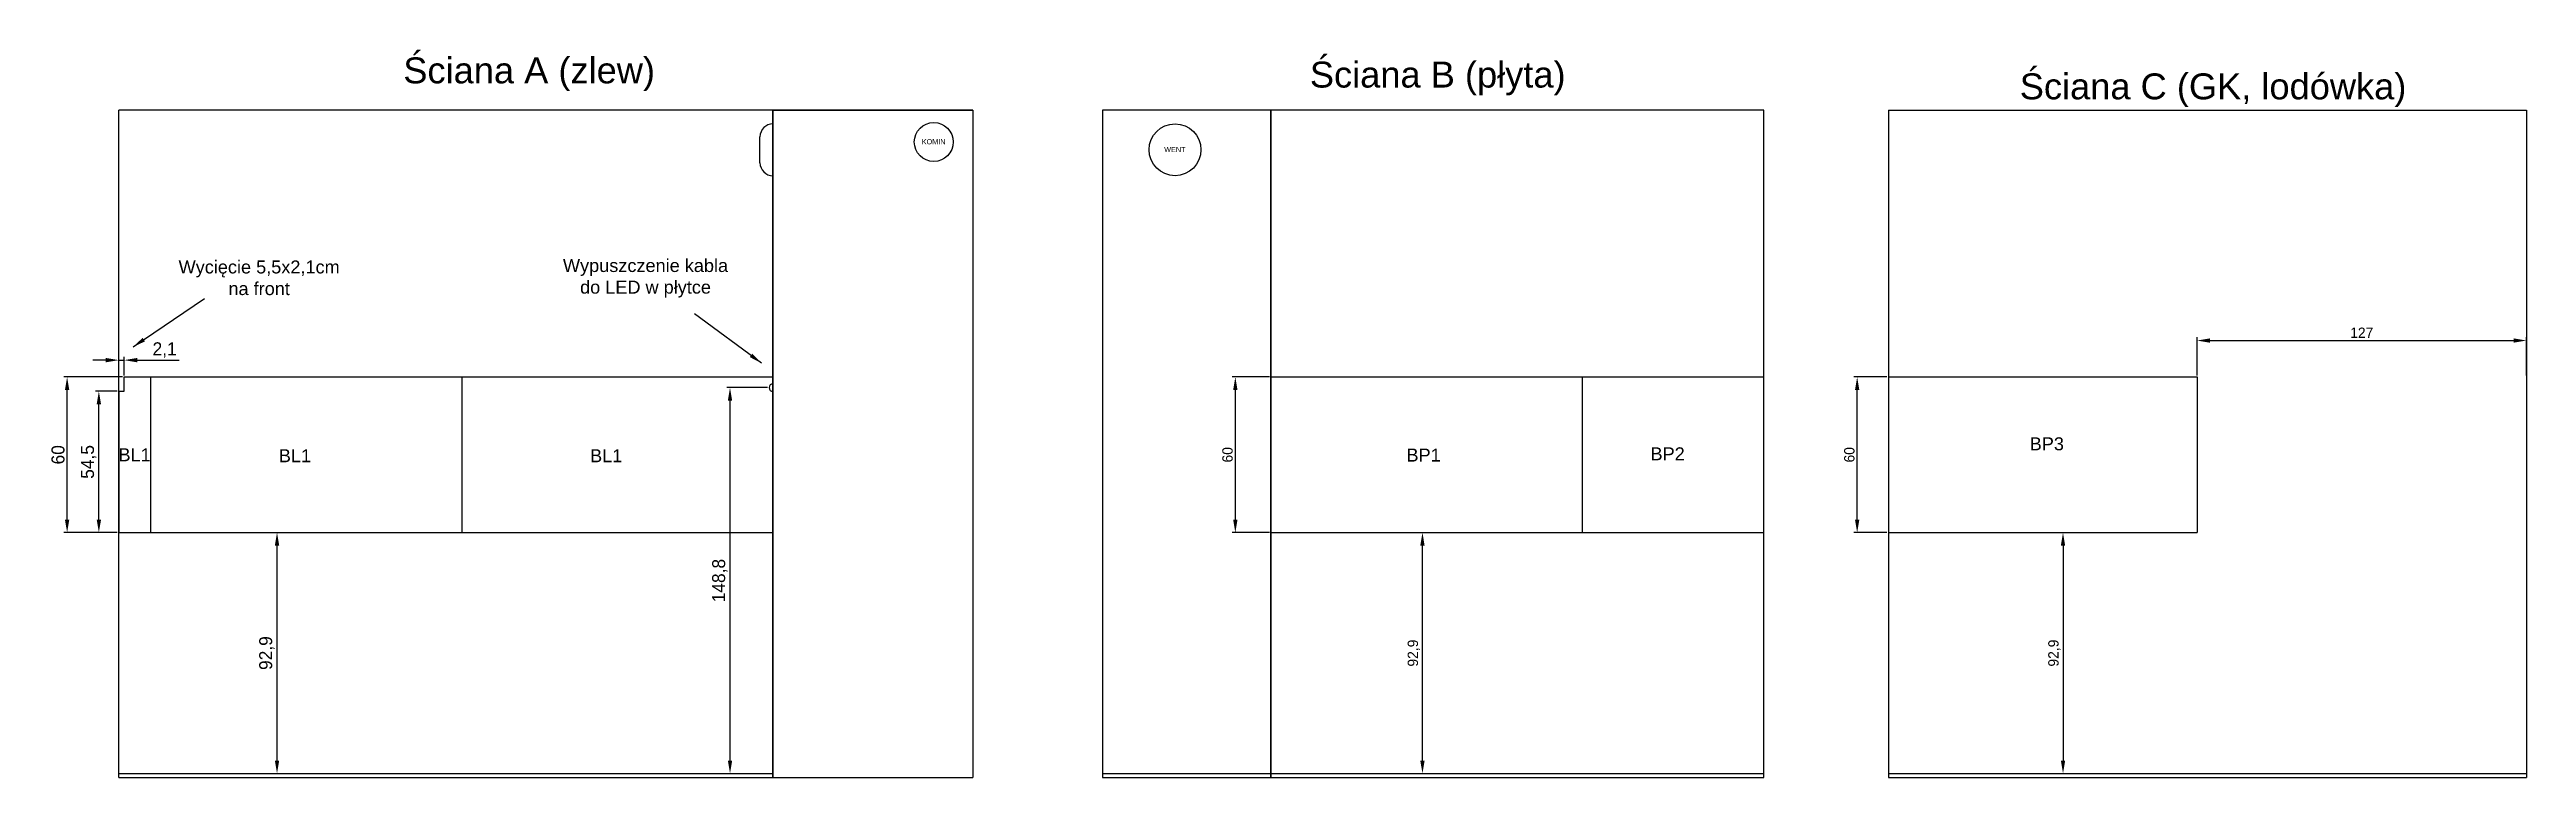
# Model space of a CAD drawing. Header units: millimetres. Extents: x 976 to 9349, y -1578 to 2211.
# Drawn here: x 7437 to 8392, y -1578 to -1297 of the extents above; entities that cross this region are included whole.
import ezdxf

# ---------------------------------------------------------------- set-up
doc = ezdxf.new("R2010")
doc.units = ezdxf.units.MM
for name, color, linetype in [('GK - rama', 170, 'Continuous'), ('Grzejniki', 12, 'Continuous'), ('Płytki', 254, 'Continuous'), ('Wbudowane', 175, 'Continuous'), ('Ściany', 7, 'Continuous')]:
    doc.layers.add(name, color=color, linetype=linetype)
doc.dimstyles.new('ISO-25', dxfattribs={"dimtxt": 4, "dimasz": 5, "dimexe": 1.25, "dimexo": 0.625, "dimgap": 1, "dimtad": 1, "dimtxsty": 'Standard', "dimcen": 2.5, "dimadec": 0, "dimazin": 0, "dimtfac": 1, "dimtmove": 0, "dimatfit": 3, "dimfxl": 1, "dimarcsym": 0})

msp = doc.modelspace()

# ---------------------------------------------------------------- texts
at = {"layer": 'Grzejniki', "attachment_point": 5}
for s, insert, char_height, width in [('{\\fArial|b0|i0|c238|p0;Ściana A (zlew)}', (7622.183, -1306.824), 10, 213.2619), ('{\\fArial|b0|i0|c238|p0;Ściana B (płyta)}', (7972.455, -1308.447), 10, 213.2619), ('{\\fArial|b0|i0|c238|p0;Ściana C (GK, lodówka)}', (8271.358, -1312.985), 10, 213.2619), ('{\\fArial|b0|i0|c238|p0;Wycięcie 5,5x2,1cm na front}', (7518.094, -1385.315), 5, 66.5269), ('{\\fArial|b0|i0|c238|p0;Wypuszczenie kabla do LED w płytce}', (7667.049, -1385.471), 5, 66.5269)]:
    msp.add_mtext(s, dxfattribs=dict(at, insert=insert, char_height=char_height, width=width))
at = {"layer": 'Płytki', "char_height": 5}
for s, insert, width, attachment_point in [('{\\fArial|b0|i0|c238|p0;\\C5;BL1}', (7470.076, -1453.517), 12.2, 5), ('{\\fArial|b0|i0|c238|p0;\\C5;BL1}', (7525.678, -1451.389), 14.37232, 1), ('{\\fArial|b0|i0|c238|p0;\\C5;BL1}', (7645.678, -1451.389), 14.37232, 1), ('{\\fArial|b0|i0|c238|p0;\\C5;BP1}', (7960.406, -1451.125), 14.37232, 1), ('{\\fArial|b0|i0|c238|p0;\\C5;BP2}', (8054.486, -1450.643), 14.37232, 1), ('{\\fArial|b0|i0|c238|p0;\\C5;BP3}', (8200.671, -1446.783), 14.37232, 1)]:
    msp.add_mtext(s, dxfattribs=dict(at, insert=insert, width=width, attachment_point=attachment_point))
at = {"layer": 'Wbudowane', "char_height": 2, "width": 16.29637, "attachment_point": 5}
for s, insert in [('{\\fArial|b0|i0|c238|p0;KOMIN}', (7778.116, -1332.832)), ('{\\fArial|b0|i0|c238|p0;WENT}', (7871.116, -1335.832))]:
    msp.add_mtext(s, dxfattribs=dict(at, insert=insert))

# ---------------------------------------------------------------- blocks, each defined once
blk = doc.blocks.new('Z$W@#12859')
at = {"layer": 'Wbudowane'}
blk.add_line((0, 5), (0, 15), dxfattribs=at)
for centre, start, end in [((5, 15), 90, 180), ((5, 5), 180, 270)]:
    blk.add_arc(centre, 5, start, end, dxfattribs=at)
blk = doc.blocks.new('*D658')
at = {"layer": 'Defpoints', "color": 0}
for p in [(7520.06, -1483.52), (7524.99, -1483.52), (7520.06, -1576.42)]:
    blk.add_point(p, dxfattribs=at)
at = {"layer": 'Grzejniki', "color": 0, "lineweight": -2}
for p, q in [((7520.68, -1483.52), (7526.24, -1483.52)), ((7524.99, -1571.42), (7524.99, -1488.52)), ((7520.68, -1576.42), (7526.24, -1576.42))]:
    blk.add_line(p, q, dxfattribs=at)
at = {"layer": 'Grzejniki', "color": 0}
for points in [[(7525.82, -1488.52), (7524.15, -1488.52), (7524.99, -1483.52)], [(7524.15, -1571.42), (7525.82, -1571.42), (7524.99, -1576.42)]]:
    blk.add_solid(points, dxfattribs=at)
at = {"layer": 'Grzejniki', "color": 0, "insert": (7521.07, -1529.97), "char_height": 5, "attachment_point": 5, "rotation": 90}
blk.add_mtext('92,9', dxfattribs=at)
blk = doc.blocks.new('*D659')
at = {"layer": 'Defpoints', "color": 0}
for p in [(7444.07, -1423.52), (7466.08, -1423.52), (7463.98, -1483.52)]:
    blk.add_point(p, dxfattribs=at)
at = {"layer": 'Grzejniki', "color": 0, "lineweight": -2}
for p, q in [((7465.45, -1423.52), (7442.82, -1423.52)), ((7444.07, -1478.52), (7444.07, -1428.52)), ((7463.35, -1483.52), (7442.82, -1483.52))]:
    blk.add_line(p, q, dxfattribs=at)
at = {"layer": 'Grzejniki', "color": 0}
for points in [[(7444.9, -1428.52), (7443.23, -1428.52), (7444.07, -1423.52)], [(7443.23, -1478.52), (7444.9, -1478.52), (7444.07, -1483.52)]]:
    blk.add_solid(points, dxfattribs=at)
at = {"layer": 'Grzejniki', "color": 0, "insert": (7440.57, -1453.52), "char_height": 5, "attachment_point": 5, "rotation": 90}
blk.add_mtext('60', dxfattribs=at)
blk = doc.blocks.new('*D660')
at = {"layer": 'Defpoints', "color": 0}
for p in [(7456.3, -1429.02), (7463.98, -1429.02), (7463.98, -1483.52)]:
    blk.add_point(p, dxfattribs=at)
at = {"layer": 'Grzejniki', "color": 0, "lineweight": -2}
for p, q in [((7463.35, -1429.02), (7455.05, -1429.02)), ((7456.3, -1478.52), (7456.3, -1434.02)), ((7463.35, -1483.52), (7455.05, -1483.52))]:
    blk.add_line(p, q, dxfattribs=at)
at = {"layer": 'Grzejniki', "color": 0}
for points in [[(7457.14, -1434.02), (7455.47, -1434.02), (7456.3, -1429.02)], [(7455.47, -1478.52), (7457.14, -1478.52), (7456.3, -1483.52)]]:
    blk.add_solid(points, dxfattribs=at)
at = {"layer": 'Grzejniki', "color": 0, "insert": (7452.39, -1456.27), "char_height": 5, "attachment_point": 5, "rotation": 90}
blk.add_mtext('54,5', dxfattribs=at)
blk = doc.blocks.new('*D661')
at = {"layer": 'Defpoints', "color": 0}
for p in [(7466.08, -1417.03), (7463.98, -1423.52), (7466.08, -1423.52)]:
    blk.add_point(p, dxfattribs=at)
at = {"layer": 'Grzejniki', "color": 0, "lineweight": -2}
for p, q in [((7458.98, -1417.03), (7453.98, -1417.03)), ((7463.98, -1422.89), (7463.98, -1415.78)), ((7463.98, -1417.03), (7466.08, -1417.03)), ((7466.08, -1422.89), (7466.08, -1415.78)), ((7471.08, -1417.03), (7487.24, -1417.03))]:
    blk.add_line(p, q, dxfattribs=at)
at = {"layer": 'Grzejniki', "color": 0}
for points in [[(7458.98, -1417.86), (7458.98, -1416.19), (7463.98, -1417.03)], [(7471.08, -1416.19), (7471.08, -1417.86), (7466.08, -1417.03)]]:
    blk.add_solid(points, dxfattribs=at)
at = {"layer": 'Grzejniki', "color": 0, "insert": (7481.66, -1413.11), "char_height": 5, "attachment_point": 5}
blk.add_mtext('2,1', dxfattribs=at)
blk = doc.blocks.new('*D664')
at = {"layer": 'Defpoints', "color": 0}
for p in [(8392.18, -1409.47), (8265.18, -1423.52), (8392.18, -1423.52)]:
    blk.add_point(p, dxfattribs=at)
at = {"layer": 'Grzejniki', "color": 0, "lineweight": -2}
for p, q in [((8265.18, -1422.89), (8265.18, -1408.22)), ((8270.18, -1409.47), (8387.18, -1409.47)), ((8392.18, -1422.89), (8392.18, -1408.22))]:
    blk.add_line(p, q, dxfattribs=at)
at = {"layer": 'Grzejniki', "color": 0}
for points in [[(8270.18, -1408.64), (8270.18, -1410.31), (8265.18, -1409.47)], [(8387.18, -1410.31), (8387.18, -1408.64), (8392.18, -1409.47)]]:
    blk.add_solid(points, dxfattribs=at)
at = {"layer": 'Grzejniki', "color": 0, "insert": (8328.68, -1406.47), "char_height": 4, "attachment_point": 5}
blk.add_mtext('127', dxfattribs=at)
blk = doc.blocks.new('*D665')
at = {"layer": 'Defpoints', "color": 0}
for p in [(8211.82, -1483.52), (8211.82, -1576.42), (8213.51, -1576.42)]:
    blk.add_point(p, dxfattribs=at)
at = {"layer": 'Grzejniki', "color": 0, "lineweight": -2}
for p, q in [((8212.44, -1483.52), (8214.76, -1483.52)), ((8213.51, -1488.52), (8213.51, -1571.42)), ((8212.44, -1576.42), (8214.76, -1576.42))]:
    blk.add_line(p, q, dxfattribs=at)
at = {"layer": 'Grzejniki', "color": 0}
for points in [[(8214.34, -1488.52), (8212.68, -1488.52), (8213.51, -1483.52)], [(8212.68, -1571.42), (8214.34, -1571.42), (8213.51, -1576.42)]]:
    blk.add_solid(points, dxfattribs=at)
at = {"layer": 'Grzejniki', "color": 0, "insert": (8210.18, -1529.97), "char_height": 4, "attachment_point": 5, "rotation": 90}
blk.add_mtext('92,9', dxfattribs=at)
blk = doc.blocks.new('*D666')
at = {"layer": 'Defpoints', "color": 0}
for p in [(7699.62, -1427.62), (7714.68, -1427.62), (7693.7, -1576.42)]:
    blk.add_point(p, dxfattribs=at)
at = {"layer": 'Grzejniki', "color": 0, "lineweight": -2}
for p, q in [((7714.05, -1427.62), (7698.37, -1427.62)), ((7699.62, -1571.42), (7699.62, -1432.62)), ((7694.33, -1576.42), (7700.87, -1576.42))]:
    blk.add_line(p, q, dxfattribs=at)
at = {"layer": 'Grzejniki', "color": 0}
for points in [[(7700.45, -1432.62), (7698.79, -1432.62), (7699.62, -1427.62)], [(7698.79, -1571.42), (7700.45, -1571.42), (7699.62, -1576.42)]]:
    blk.add_solid(points, dxfattribs=at)
at = {"layer": 'Grzejniki', "color": 0, "insert": (7695.7, -1502.02), "char_height": 5, "attachment_point": 5, "rotation": 90}
blk.add_mtext('148,8', dxfattribs=at)
blk = doc.blocks.new('*D667')
at = {"layer": 'Defpoints', "color": 0}
for p in [(7963.84, -1483.52), (7966.57, -1483.52), (7963.84, -1576.42)]:
    blk.add_point(p, dxfattribs=at)
at = {"layer": 'Grzejniki', "color": 0, "lineweight": -2}
for p, q in [((7964.46, -1483.52), (7967.82, -1483.52)), ((7966.57, -1571.42), (7966.57, -1488.52)), ((7964.46, -1576.42), (7967.82, -1576.42))]:
    blk.add_line(p, q, dxfattribs=at)
at = {"layer": 'Grzejniki', "color": 0}
for points in [[(7967.4, -1488.52), (7965.73, -1488.52), (7966.57, -1483.52)], [(7965.73, -1571.42), (7967.4, -1571.42), (7966.57, -1576.42)]]:
    blk.add_solid(points, dxfattribs=at)
at = {"layer": 'Grzejniki', "color": 0, "insert": (7963.23, -1529.97), "char_height": 4, "attachment_point": 5, "rotation": 90}
blk.add_mtext('92,9', dxfattribs=at)
blk = doc.blocks.new('*D671')
at = {"layer": 'Defpoints', "color": 0}
for p in [(7894.43, -1423.52), (7908.18, -1423.52), (7908.18, -1483.52)]:
    blk.add_point(p, dxfattribs=at)
at = {"layer": 'Grzejniki', "color": 0, "lineweight": -2}
for p, q in [((7907.55, -1423.52), (7893.18, -1423.52)), ((7894.43, -1478.52), (7894.43, -1428.52)), ((7907.55, -1483.52), (7893.18, -1483.52))]:
    blk.add_line(p, q, dxfattribs=at)
at = {"layer": 'Grzejniki', "color": 0}
for points in [[(7895.26, -1428.52), (7893.6, -1428.52), (7894.43, -1423.52)], [(7893.6, -1478.52), (7895.26, -1478.52), (7894.43, -1483.52)]]:
    blk.add_solid(points, dxfattribs=at)
at = {"layer": 'Grzejniki', "color": 0, "insert": (7891.43, -1453.52), "char_height": 4, "attachment_point": 5, "rotation": 90}
blk.add_mtext('60', dxfattribs=at)
blk = doc.blocks.new('*D672')
at = {"layer": 'Defpoints', "color": 0}
for p in [(8134.15, -1423.52), (8146.18, -1423.52), (8146.18, -1483.52)]:
    blk.add_point(p, dxfattribs=at)
at = {"layer": 'Grzejniki', "color": 0, "lineweight": -2}
for p, q in [((8145.55, -1423.52), (8132.9, -1423.52)), ((8134.15, -1478.52), (8134.15, -1428.52)), ((8145.55, -1483.52), (8132.9, -1483.52))]:
    blk.add_line(p, q, dxfattribs=at)
at = {"layer": 'Grzejniki', "color": 0}
for points in [[(8134.99, -1428.52), (8133.32, -1428.52), (8134.15, -1423.52)], [(8133.32, -1478.52), (8134.99, -1478.52), (8134.15, -1483.52)]]:
    blk.add_solid(points, dxfattribs=at)
at = {"layer": 'Grzejniki', "color": 0, "insert": (8131.15, -1453.52), "char_height": 4, "attachment_point": 5, "rotation": 90}
blk.add_mtext('60', dxfattribs=at)

# ---------------------------------------------------------------- dimensions: what is measured, and where the dimension line sits
at = {"layer": 'Grzejniki'}
dim = msp.add_linear_dim(base=(7466.076, -1417.027), p1=(7463.976, -1423.517), p2=(7466.076, -1423.517), dimstyle='ISO-25', override={"dimtxt": 5}, dxfattribs=at)
dim.commit()
dim.dimension.update_dxf_attribs({"geometry": '*D661', "text_midpoint": (7481.659, -1413.11)})
dim = msp.add_linear_dim(base=(8392.176, -1409.472), p1=(8265.176, -1423.517), p2=(8392.176, -1423.517), dimstyle='ISO-25', dxfattribs=at)
dim.commit()
dim.dimension.update_dxf_attribs({"geometry": '*D664', "text_midpoint": (8328.676, -1406.472)})
for base, p1, p2, picture, middle in [((7444.067, -1423.517), (7463.976, -1483.517), (7466.076, -1423.517), '*D659', (7440.567, -1453.517)), ((7456.302, -1429.017), (7463.976, -1483.517), (7463.976, -1429.017), '*D660', (7452.385, -1456.267)), ((7699.62, -1427.617), (7693.702, -1576.417), (7714.676, -1427.617), '*D666', (7695.704, -1502.017)), ((7524.988, -1483.517), (7520.056, -1576.417), (7520.056, -1483.517), '*D658', (7521.071, -1529.967))]:
    dim = msp.add_linear_dim(base=base, p1=p1, p2=p2, angle=90, dimstyle='ISO-25', override={"dimtxt": 5}, dxfattribs=at)
    dim.commit()
    dim.dimension.update_dxf_attribs({"geometry": picture, "text_midpoint": middle})
for base, p1, p2, picture, middle in [((7894.431, -1423.517), (7908.176, -1483.517), (7908.176, -1423.517), '*D671', (7891.431, -1453.517)), ((8134.154, -1423.517), (8146.176, -1483.517), (8146.176, -1423.517), '*D672', (8131.154, -1453.517)), ((7966.567, -1483.517), (7963.836, -1576.417), (7963.836, -1483.517), '*D667', (7963.234, -1529.967)), ((8213.511, -1576.417), (8211.816, -1483.517), (8211.816, -1576.417), '*D665', (8210.178, -1529.967))]:
    dim = msp.add_linear_dim(base=base, p1=p1, p2=p2, angle=90, dimstyle='ISO-25', dxfattribs=at)
    dim.commit()
    dim.dimension.update_dxf_attribs({"geometry": picture, "text_midpoint": middle})

# ---------------------------------------------------------------- linework, layer by layer
at = {"layer": 'GK - rama'}
for p, q in [((7463.976, -1429.017), (7466.076, -1429.017)), ((7463.976, -1429.017), (7463.976, -1483.517)), ((7466.076, -1423.517), (7716.176, -1423.517)), ((7466.076, -1429.017), (7466.076, -1423.517)), ((7476.176, -1423.517), (7476.176, -1483.517)), ((7596.176, -1423.517), (7596.176, -1483.517)), ((7908.176, -1423.517), (8098.176, -1423.517)), ((8028.176, -1423.517), (8028.176, -1483.517)), ((8146.176, -1423.517), (8265.176, -1423.517)), ((8265.176, -1423.517), (8265.176, -1483.517)), ((7463.976, -1483.517), (7716.176, -1483.517)), ((7908.176, -1483.517), (8098.176, -1483.517)), ((8146.176, -1483.517), (8265.176, -1483.517))]:
    msp.add_line(p, q, dxfattribs=at)
msp.add_arc((7716.176, -1427.617), 1.5, 90, 270, dxfattribs=at)
at = {"layer": 'Płytki'}
for p, q in [((7716.176, -1320.717), (7716.176, -1577.917)), ((7716.176, -1320.717), (7793.176, -1320.717)), ((7793.176, -1320.717), (7793.176, -1577.917)), ((7843.176, -1320.717), (7843.176, -1576.917)), ((7908.176, -1320.717), (7908.176, -1576.917))]:
    msp.add_line(p, q, dxfattribs=at)
at = {"layer": 'Wbudowane'}
for p, q in [((7716.176, -1325.917), (7716.176, -1325.917)), ((7716.176, -1345.917), (7716.176, -1345.917))]:
    msp.add_line(p, q, dxfattribs=at)
for centre, radius in [((7778.176, -1332.917), 7.5), ((7871.176, -1335.917), 10)]:
    msp.add_circle(centre, radius, dxfattribs=at)
at = {"layer": 'Ściany'}
for p, q in [((7463.976, -1577.917), (7463.976, -1320.717)), ((7716.176, -1320.717), (7463.976, -1320.717)), ((7716.176, -1577.917), (7716.176, -1320.717)), ((7716.176, -1320.717), (7716.176, -1577.917)), ((7793.176, -1320.717), (7716.176, -1320.717)), ((7793.176, -1320.717), (7793.176, -1577.917)), ((7843.176, -1320.717), (7843.176, -1577.917)), ((7908.176, -1320.717), (7843.176, -1320.717)), ((7908.176, -1577.917), (7908.176, -1320.717)), ((8098.176, -1320.717), (7908.176, -1320.717)), ((7908.176, -1320.717), (7908.176, -1577.917)), ((8098.176, -1577.917), (8098.176, -1320.717)), ((8146.176, -1320.717), (8146.176, -1577.917)), ((8146.176, -1320.717), (8392.176, -1320.717)), ((8392.176, -1320.717), (8392.176, -1577.917)), ((7463.976, -1576.417), (7716.176, -1576.417)), ((7463.976, -1577.917), (7716.176, -1577.917)), ((7716.176, -1577.917), (7793.176, -1577.917)), ((7843.176, -1576.417), (8098.176, -1576.417)), ((7843.176, -1577.917), (7908.176, -1577.917)), ((7908.176, -1577.917), (8098.176, -1577.917)), ((8146.176, -1576.417), (8392.176, -1576.417)), ((8146.176, -1577.917), (8392.176, -1577.917))]:
    msp.add_line(p, q, dxfattribs=at)

# ---------------------------------------------------------------- block references
at = {"layer": 'Wbudowane'}
msp.add_blockref('Z$W@#12859', (7711.176, -1345.917), dxfattribs=at)

msp.set_redraw_order([(e.dxf.handle, doc.entitydb.next_handle()) for e in msp.query("TEXT MTEXT ATTDEF DIMENSION ARC_DIMENSION")])  # texts and dimensions are drawn at this point

# ---------------------------------------------------------------- leaders
at = {"layer": 'Grzejniki'}
for points in [[(7469.506, -1411.916), (7497.022, -1393.258)], [(7711.733, -1418.163), (7685.971, -1399.129)]]:
    msp.add_leader(points, dimstyle='ISO-25', override={"dimgap": 1, "dimtad": 0}, dxfattribs=at)

doc.saveas('drawing.dxf')
